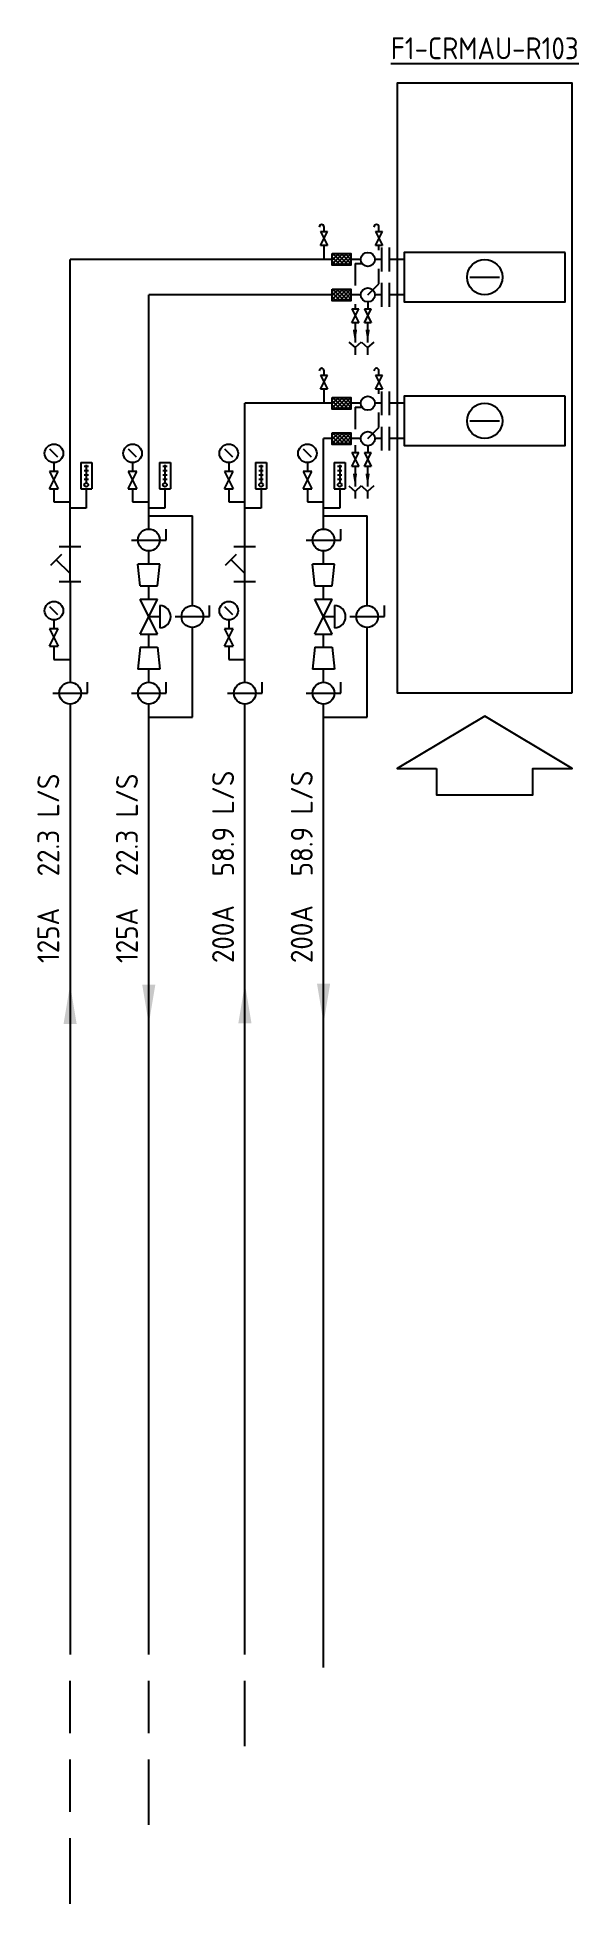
# Model space of a CAD drawing. Extents: x 41012 to 42076, y 83851 to 85507.
# Drawn here: x 41012.5 to 41074.4, y 85161.4 to 85374.8 of the extents above; entities that cross this region are included whole.
import ezdxf
from ezdxf.enums import TextEntityAlignment as Align

# ---------------------------------------------------------------- set-up
doc = ezdxf.new("R2010")
doc.units = 0
doc.header["$LTSCALE"] = 10
for name, color, linetype in [('DETL-TXT', 4, 'Continuous'), ('M-EQ-MAU', 22, 'Continuous'), ('M-EQPM-TXT', 4, 'Continuous'), ('M-PIPE-CHWR13', 94, 'Continuous'), ('M-PIPE-CHWR20', 110, 'Continuous'), ('M-PIPE-CHWS12', 130, 'Continuous'), ('M-PIPE-CHWS5', 160, 'Continuous'), ('M-PIPE-FITTING', 2, 'Continuous')]:
    doc.layers.add(name, color=color, linetype=linetype)
doc.styles.add('AA-TXT', font='isocp.shx', dxfattribs={"bigfont": 'chineset.shx'})

msp = doc.modelspace()

# ---------------------------------------------------------------- texts
at = {"layer": 'DETL-TXT', "style": 'AA-TXT'}
for s, p in [('22.3 L/S', (41014.984, 85278.883)), ('22.3 L/S', (41023.984, 85278.883)), ('58.9 L/S', (41034.984, 85278.883)), ('58.9 L/S', (41043.984, 85278.883)), ('125A', (41014.978, 85268.968)), ('125A', (41023.978, 85268.968)), ('200A', (41034.978, 85268.968)), ('200A', (41043.978, 85268.968))]:
    msp.add_text(s, height=2.5, rotation=90, dxfattribs=at).set_placement(p)
at = {"layer": 'M-EQPM-TXT', "style": 'AA-TXT'}
msp.add_text('%%UF1-CRMAU-R103', height=2.5, dxfattribs=at).set_placement((41063.666, 85373.57), align=Align.MIDDLE)

# ---------------------------------------------------------------- blocks, each defined once
blk = doc.blocks.new('DIM3')
blk.add_solid([(40, -6.7), (40, 6.7), (0, 0)])

# ---------------------------------------------------------------- hatches: boundary and pattern name
at = {"layer": 'M-PIPE-FITTING'}
h = msp.add_hatch(dxfattribs=at)
h.set_pattern_fill('ANSI37', color=256, scale=2.66144, style=0)
h.set_pattern_definition([(45, (40912.06754, 85160.6209), (-0.2352403, 0.2352403), []), (135, (40912.06754, 85160.6209), (-0.2352403, -0.2352403), [])])
h.paths.add_polyline_path([(41046.228, 85350.091), (41048.358, 85350.091), (41048.358, 85348.758), (41046.228, 85348.758)])
h = msp.add_hatch(dxfattribs=at)
h.set_pattern_fill('ANSI37', color=256, scale=2.66144, style=0)
h.set_pattern_definition([(45, (40912.06754, 85156.5709), (-0.2352403, 0.2352403), []), (135, (40912.06754, 85156.5709), (-0.2352403, -0.2352403), [])])
h.paths.add_polyline_path([(41046.228, 85346.041), (41048.358, 85346.041), (41048.358, 85344.708), (41046.228, 85344.708)])
h = msp.add_hatch(dxfattribs=at)
h.set_pattern_fill('ANSI37', color=256, scale=2.66144, style=0)
h.set_pattern_definition([(45, (40912.06754, 85144.18128), (-0.2352403, 0.2352403), []), (135, (40912.06754, 85144.18128), (-0.2352403, -0.2352403), [])])
h.paths.add_polyline_path([(41046.228, 85333.652), (41048.358, 85333.652), (41048.358, 85332.318), (41046.228, 85332.318)])
h = msp.add_hatch(dxfattribs=at)
h.set_pattern_fill('ANSI37', color=256, scale=2.66144, style=0)
h.set_pattern_definition([(45, (40912.06754, 85140.13128), (-0.2352403, 0.2352403), []), (135, (40912.06754, 85140.13128), (-0.2352403, -0.2352403), [])])
h.paths.add_polyline_path([(41046.228, 85329.602), (41048.358, 85329.602), (41048.358, 85328.268), (41046.228, 85328.268)])

# ---------------------------------------------------------------- linework, layer by layer
at = {"layer": 'M-EQ-MAU'}
for p, q in [((41052.777, 85348.066), (41052.777, 85350.783)), ((41054.466, 85349.425), (41052.777, 85349.425)), ((41052.777, 85344.016), (41052.777, 85346.733)), ((41061.982, 85347.4), (41065.349, 85347.4)), ((41054.466, 85345.375), (41052.777, 85345.375)), ((41052.777, 85331.626), (41052.777, 85334.344)), ((41054.466, 85332.985), (41052.777, 85332.985)), ((41052.777, 85327.576), (41052.777, 85330.294)), ((41061.982, 85330.96), (41065.349, 85330.96)), ((41054.466, 85328.935), (41052.777, 85328.935))]:
    msp.add_line(p, q, dxfattribs=at)
for points in [[(41073.666, 85299.867), (41073.666, 85369.57), (41053.666, 85369.57), (41053.666, 85299.867)], [(41072.866, 85350.221), (41054.466, 85350.221), (41054.466, 85344.578), (41072.866, 85344.578)], [(41072.866, 85333.781), (41054.466, 85333.781), (41054.466, 85328.139), (41072.866, 85328.139)], [(41058.141, 85291.22), (41058.141, 85288.199), (41069.19, 85288.199), (41069.19, 85291.22), (41073.666, 85291.22), (41063.666, 85297.182), (41053.666, 85291.22)]]:
    msp.add_lwpolyline(points, close=True, dxfattribs=at)
for centre in [(41063.666, 85347.4), (41063.666, 85330.96)]:
    msp.add_circle(centre, 2.02, dxfattribs=at)
at = {"layer": 'M-PIPE-CHWR13'}
for p, q in [((41051.896, 85344.016), (41051.896, 85346.733)), ((41025.228, 85318.59), (41025.228, 85345.375)), ((41046.228, 85345.375), (41025.228, 85345.375)), ((41049.485, 85345.375), (41048.358, 85345.375)), ((41051.896, 85345.375), (41051.101, 85345.375)), ((41025.228, 85320.09), (41030.219, 85320.09)), ((41030.219, 85309.835), (41030.219, 85320.09)), ((41025.228, 85314.59), (41025.228, 85316.09)), ((41025.228, 85310.585), (41025.228, 85312.085)), ((41025.228, 85305.085), (41025.228, 85306.585)), ((41030.219, 85297.081), (41030.219, 85307.335)), ((41025.228, 85301.081), (41025.228, 85302.581)), ((41025.228, 85189.902), (41025.228, 85298.581)), ((41025.228, 85297.081), (41030.219, 85297.081)), ((41025.228, 85180.902), (41025.228, 85186.902)), ((41025.228, 85170.402), (41025.228, 85177.902))]:
    msp.add_line(p, q, dxfattribs=at)
msp.add_circle((41050.293, 85345.375), 0.808, dxfattribs=at)
msp.add_solid([(41025.978, 85266.493), (41025.228, 85261.993), (41024.478, 85266.493)], dxfattribs=at)
at = {"layer": 'M-PIPE-CHWR20'}
for p, q in [((41051.896, 85327.576), (41051.896, 85330.294)), ((41046.228, 85328.935), (41045.228, 85328.935)), ((41045.228, 85318.59), (41045.228, 85328.935)), ((41049.485, 85328.935), (41048.358, 85328.935)), ((41051.896, 85328.935), (41051.101, 85328.935)), ((41045.228, 85320.09), (41050.219, 85320.09)), ((41050.219, 85309.835), (41050.219, 85320.09)), ((41045.228, 85314.59), (41045.228, 85316.09)), ((41045.228, 85310.585), (41045.228, 85312.085)), ((41045.228, 85305.085), (41045.228, 85306.585)), ((41050.219, 85297.081), (41050.219, 85307.335)), ((41045.228, 85301.081), (41045.228, 85302.581)), ((41045.228, 85188.402), (41045.228, 85298.581)), ((41045.228, 85297.081), (41050.219, 85297.081))]:
    msp.add_line(p, q, dxfattribs=at)
msp.add_circle((41050.293, 85328.935), 0.808, dxfattribs=at)
msp.add_solid([(41045.978, 85266.591), (41045.228, 85262.091), (41044.478, 85266.591)], dxfattribs=at)
at = {"layer": 'M-PIPE-CHWS12'}
for p, q in [((41051.896, 85331.626), (41051.896, 85334.344)), ((41036.228, 85316.585), (41036.228, 85332.985)), ((41046.228, 85332.985), (41036.228, 85332.985)), ((41049.485, 85332.985), (41048.358, 85332.985)), ((41051.896, 85332.985), (41051.101, 85332.985)), ((41036.228, 85301.081), (41036.228, 85312.586)), ((41036.228, 85189.902), (41036.228, 85298.581)), ((41036.228, 85179.402), (41036.228, 85186.902))]:
    msp.add_line(p, q, dxfattribs=at)
msp.add_circle((41050.293, 85332.985), 0.808, dxfattribs=at)
msp.add_solid([(41036.978, 85262.091), (41036.228, 85266.591), (41035.478, 85262.091)], dxfattribs=at)
at = {"layer": 'M-PIPE-CHWS5'}
for p, q in [((41051.896, 85348.066), (41051.896, 85350.783)), ((41016.228, 85316.585), (41016.228, 85349.425)), ((41046.228, 85349.425), (41016.228, 85349.425)), ((41049.485, 85349.425), (41048.358, 85349.425)), ((41051.896, 85349.425), (41051.101, 85349.425)), ((41016.228, 85312.586), (41016.228, 85301.081)), ((41016.228, 85298.581), (41016.228, 85189.902)), ((41016.228, 85180.902), (41016.228, 85186.902)), ((41016.228, 85171.902), (41016.228, 85177.902)), ((41016.228, 85161.402), (41016.228, 85168.902))]:
    msp.add_line(p, q, dxfattribs=at)
msp.add_circle((41050.293, 85349.425), 0.808, dxfattribs=at)
msp.add_solid([(41016.978, 85261.993), (41016.228, 85266.493), (41015.478, 85261.993)], dxfattribs=at)
at = {"layer": 'M-PIPE-FITTING'}
for p, q in [((41045.293, 85352.624), (41045.293, 85353.133)), ((41051.565, 85352.624), (41051.565, 85353.133)), ((41044.893, 85351.025), (41045.693, 85352.624)), ((41044.893, 85352.624), (41045.693, 85351.025)), ((41044.893, 85352.624), (41045.693, 85352.624)), ((41045.693, 85351.025), (41044.893, 85351.025)), ((41045.293, 85349.425), (41045.293, 85351.025)), ((41051.166, 85352.624), (41051.965, 85352.624)), ((41051.166, 85351.025), (41051.965, 85352.624)), ((41051.166, 85352.624), (41051.965, 85351.025)), ((41051.965, 85351.025), (41051.166, 85351.025)), ((41051.565, 85350.505), (41051.565, 85351.025)), ((41048.847, 85348.968), (41049.626, 85348.968)), ((41048.847, 85348.968), (41048.847, 85346.455)), ((41050.293, 85345.375), (41051.565, 85346.647)), ((41051.565, 85346.647), (41051.565, 85348.345)), ((41050.293, 85344.567), (41050.293, 85343.775)), ((41048.447, 85343.775), (41049.247, 85342.175)), ((41048.447, 85342.175), (41049.247, 85343.775)), ((41048.447, 85343.775), (41049.247, 85343.775)), ((41049.247, 85342.175), (41048.447, 85342.175)), ((41048.825, 85342.175), (41048.825, 85339.91)), ((41048.847, 85344.295), (41048.847, 85343.775)), ((41049.893, 85343.775), (41050.693, 85342.175)), ((41049.893, 85342.175), (41050.693, 85343.775)), ((41049.893, 85343.775), (41050.693, 85343.775)), ((41050.693, 85342.175), (41049.893, 85342.175)), ((41050.272, 85342.175), (41050.272, 85339.91)), ((41048.136, 85339.97), (41048.825, 85339.346)), ((41049.515, 85339.97), (41048.825, 85339.346)), ((41048.825, 85339.346), (41048.825, 85338.523)), ((41049.582, 85339.97), (41050.272, 85339.346)), ((41050.961, 85339.97), (41050.272, 85339.346)), ((41050.272, 85339.346), (41050.272, 85338.523)), ((41044.893, 85336.185), (41045.693, 85336.185)), ((41044.893, 85336.185), (41045.693, 85334.585)), ((41044.893, 85334.585), (41045.693, 85336.185)), ((41045.293, 85336.185), (41045.293, 85336.693)), ((41051.166, 85336.185), (41051.965, 85336.185)), ((41051.166, 85336.185), (41051.965, 85334.585)), ((41051.166, 85334.585), (41051.965, 85336.185)), ((41051.565, 85336.185), (41051.565, 85336.693)), ((41045.693, 85334.585), (41044.893, 85334.585)), ((41045.293, 85332.985), (41045.293, 85334.585)), ((41051.965, 85334.585), (41051.166, 85334.585)), ((41051.565, 85334.065), (41051.565, 85334.585)), ((41048.847, 85332.528), (41049.626, 85332.528)), ((41048.847, 85332.528), (41048.847, 85330.015)), ((41051.565, 85330.208), (41051.565, 85331.905)), ((41050.293, 85328.935), (41051.565, 85330.208)), ((41014.838, 85326.8), (41013.918, 85327.719)), ((41023.838, 85326.8), (41022.918, 85327.719)), ((41034.838, 85326.8), (41033.918, 85327.719)), ((41043.838, 85326.8), (41042.918, 85327.719)), ((41048.447, 85325.735), (41049.247, 85327.335)), ((41048.447, 85327.335), (41049.247, 85325.735)), ((41048.447, 85327.335), (41049.247, 85327.335)), ((41048.847, 85328.184), (41048.847, 85327.335)), ((41049.893, 85325.735), (41050.693, 85327.335)), ((41049.893, 85327.335), (41050.693, 85325.735)), ((41049.893, 85327.335), (41050.693, 85327.335)), ((41050.293, 85328.127), (41050.293, 85327.335)), ((41014.88, 85325.194), (41013.88, 85325.194)), ((41013.88, 85323.194), (41014.88, 85325.194)), ((41013.88, 85325.194), (41014.88, 85323.194)), ((41014.38, 85326.196), (41014.38, 85325.194)), ((41017.449, 85326.209), (41018.705, 85326.209)), ((41017.449, 85326.209), (41017.449, 85323.194)), ((41017.826, 85325.803), (41018.328, 85325.803)), ((41017.826, 85325.301), (41018.328, 85325.301)), ((41018.077, 85325.948), (41018.077, 85323.877)), ((41018.705, 85326.209), (41018.705, 85323.194)), ((41023.88, 85325.194), (41022.88, 85325.194)), ((41022.88, 85323.194), (41023.88, 85325.194)), ((41022.88, 85325.194), (41023.88, 85323.194)), ((41023.38, 85326.196), (41023.38, 85325.194)), ((41026.449, 85326.209), (41027.705, 85326.209)), ((41026.449, 85326.209), (41026.449, 85323.194)), ((41026.826, 85325.803), (41027.328, 85325.803)), ((41026.826, 85325.301), (41027.328, 85325.301)), ((41027.077, 85325.948), (41027.077, 85323.877)), ((41027.705, 85326.209), (41027.705, 85323.194)), ((41034.88, 85325.194), (41033.88, 85325.194)), ((41033.88, 85323.194), (41034.88, 85325.194)), ((41033.88, 85325.194), (41034.88, 85323.194)), ((41034.38, 85326.196), (41034.38, 85325.194)), ((41037.449, 85326.209), (41038.705, 85326.209)), ((41037.449, 85326.209), (41037.449, 85323.194)), ((41037.826, 85325.803), (41038.328, 85325.803)), ((41037.826, 85325.301), (41038.328, 85325.301)), ((41038.077, 85325.948), (41038.077, 85323.877)), ((41038.705, 85326.209), (41038.705, 85323.194)), ((41043.88, 85325.194), (41042.88, 85325.194)), ((41042.88, 85323.194), (41043.88, 85325.194)), ((41042.88, 85325.194), (41043.88, 85323.194)), ((41043.38, 85326.196), (41043.38, 85325.194)), ((41046.449, 85326.209), (41047.705, 85326.209)), ((41046.449, 85326.209), (41046.449, 85323.194)), ((41046.826, 85325.803), (41047.328, 85325.803)), ((41046.826, 85325.301), (41047.328, 85325.301)), ((41047.077, 85325.948), (41047.077, 85323.877)), ((41047.705, 85326.209), (41047.705, 85323.194)), ((41049.247, 85325.735), (41048.447, 85325.735)), ((41048.825, 85325.735), (41048.825, 85323.47)), ((41050.693, 85325.735), (41049.893, 85325.735)), ((41050.272, 85325.735), (41050.272, 85323.47)), ((41013.88, 85323.194), (41014.88, 85323.194)), ((41014.38, 85323.194), (41014.38, 85321.69)), ((41017.449, 85323.194), (41018.705, 85323.194)), ((41017.826, 85324.798), (41018.328, 85324.798)), ((41017.826, 85324.296), (41018.328, 85324.296)), ((41018.077, 85323.194), (41018.077, 85320.965)), ((41022.88, 85323.194), (41023.88, 85323.194)), ((41023.38, 85323.194), (41023.38, 85321.69)), ((41026.449, 85323.194), (41027.705, 85323.194)), ((41026.826, 85324.798), (41027.328, 85324.798)), ((41026.826, 85324.296), (41027.328, 85324.296)), ((41027.077, 85323.194), (41027.077, 85320.965)), ((41033.88, 85323.194), (41034.88, 85323.194)), ((41034.38, 85323.194), (41034.38, 85321.69)), ((41037.449, 85323.194), (41038.705, 85323.194)), ((41037.826, 85324.798), (41038.328, 85324.798)), ((41037.826, 85324.296), (41038.328, 85324.296)), ((41038.077, 85323.194), (41038.077, 85320.965)), ((41042.88, 85323.194), (41043.88, 85323.194)), ((41043.38, 85323.194), (41043.38, 85321.69)), ((41046.449, 85323.194), (41047.705, 85323.194)), ((41046.826, 85324.798), (41047.328, 85324.798)), ((41046.826, 85324.296), (41047.328, 85324.296)), ((41047.077, 85323.194), (41047.077, 85320.965)), ((41048.136, 85323.53), (41048.825, 85322.906)), ((41049.515, 85323.53), (41048.825, 85322.906)), ((41049.582, 85323.53), (41050.272, 85322.906)), ((41050.961, 85323.53), (41050.272, 85322.906)), ((41014.38, 85321.69), (41016.228, 85321.69)), ((41018.077, 85320.965), (41016.228, 85320.965)), ((41023.38, 85321.69), (41025.228, 85321.69)), ((41027.077, 85320.965), (41025.228, 85320.965)), ((41034.38, 85321.69), (41036.228, 85321.69)), ((41038.077, 85320.965), (41036.228, 85320.965)), ((41043.38, 85321.69), (41045.228, 85321.69)), ((41047.077, 85320.965), (41045.228, 85320.965)), ((41048.825, 85322.906), (41048.825, 85322.084)), ((41050.272, 85322.906), (41050.272, 85322.084)), ((41014.976, 85316.585), (41017.451, 85316.585)), ((41016.228, 85312.586), (41016.228, 85316.585)), ((41034.976, 85316.585), (41037.451, 85316.585)), ((41036.228, 85312.586), (41036.228, 85316.585)), ((41043.253, 85317.34), (41047.204, 85317.34)), ((41047.204, 85317.34), (41047.204, 85318.593)), ((41014.009, 85314.45), (41015.275, 85315.717)), ((41016.228, 85313.497), (41014.642, 85315.083)), ((41024.227, 85312.085), (41023.976, 85314.59)), ((41026.481, 85314.59), (41023.976, 85314.59)), ((41026.23, 85312.085), (41026.481, 85314.59)), ((41034.009, 85314.45), (41035.275, 85315.717)), ((41036.228, 85313.497), (41034.642, 85315.083)), ((41046.481, 85314.59), (41043.976, 85314.59)), ((41044.227, 85312.085), (41043.976, 85314.59)), ((41046.23, 85312.085), (41046.481, 85314.59)), ((41014.976, 85312.586), (41017.451, 85312.586)), ((41034.976, 85312.586), (41037.451, 85312.586)), ((41024.227, 85312.085), (41026.23, 85312.085)), ((41024.228, 85310.585), (41026.228, 85310.585)), ((41024.228, 85306.585), (41026.228, 85310.585)), ((41026.228, 85306.585), (41024.228, 85310.585)), ((41044.227, 85312.085), (41046.23, 85312.085)), ((41046.228, 85306.585), (41044.228, 85310.585)), ((41044.228, 85306.585), (41046.228, 85310.585)), ((41044.228, 85310.585), (41046.228, 85310.585)), ((41014.838, 85308.8), (41013.918, 85309.719)), ((41014.38, 85308.196), (41014.38, 85307.194)), ((41025.228, 85308.585), (41026.491, 85308.585)), ((41026.491, 85309.835), (41026.491, 85307.318)), ((41028.243, 85308.585), (41032.194, 85308.585)), ((41032.194, 85308.585), (41032.194, 85309.839)), ((41034.838, 85308.8), (41033.918, 85309.719)), ((41034.38, 85308.196), (41034.38, 85307.194)), ((41045.228, 85308.585), (41046.491, 85308.585)), ((41046.491, 85309.835), (41046.491, 85307.318)), ((41048.243, 85308.585), (41052.194, 85308.585)), ((41052.194, 85308.585), (41052.194, 85309.839)), ((41014.88, 85307.194), (41013.88, 85307.194)), ((41013.88, 85305.194), (41014.88, 85307.194)), ((41013.88, 85307.194), (41014.88, 85305.194)), ((41024.228, 85306.585), (41026.228, 85306.585)), ((41034.88, 85307.194), (41033.88, 85307.194)), ((41033.88, 85305.194), (41034.88, 85307.194)), ((41033.88, 85307.194), (41034.88, 85305.194)), ((41044.228, 85306.585), (41046.228, 85306.585)), ((41013.88, 85305.194), (41014.88, 85305.194)), ((41014.38, 85305.194), (41014.38, 85303.69)), ((41024.227, 85305.085), (41023.976, 85302.581)), ((41024.227, 85305.085), (41026.23, 85305.085)), ((41026.23, 85305.085), (41026.481, 85302.581)), ((41033.88, 85305.194), (41034.88, 85305.194)), ((41034.38, 85305.194), (41034.38, 85303.69)), ((41044.227, 85305.085), (41043.976, 85302.581)), ((41044.227, 85305.085), (41046.23, 85305.085)), ((41046.23, 85305.085), (41046.481, 85302.581)), ((41014.38, 85303.69), (41016.228, 85303.69)), ((41026.481, 85302.581), (41023.976, 85302.581)), ((41034.38, 85303.69), (41036.228, 85303.69)), ((41046.481, 85302.581), (41043.976, 85302.581)), ((41014.253, 85299.831), (41018.204, 85299.831)), ((41018.204, 85299.831), (41018.204, 85301.084)), ((41023.253, 85299.831), (41027.204, 85299.831)), ((41027.204, 85299.831), (41027.204, 85301.084)), ((41034.253, 85299.831), (41038.204, 85299.831)), ((41038.204, 85299.831), (41038.204, 85301.084)), ((41043.253, 85299.831), (41047.204, 85299.831)), ((41047.204, 85299.831), (41047.204, 85301.084))]:
    msp.add_line(p, q, dxfattribs=at)
at = {"layer": 'M-PIPE-FITTING', "linetype": 'ByBlock'}
for p, q in [((41023.253, 85317.34), (41027.204, 85317.34)), ((41027.204, 85317.34), (41027.204, 85318.593))]:
    msp.add_line(p, q, dxfattribs=at)
at = {"layer": 'M-PIPE-FITTING'}
for points in [[(41046.228, 85350.091), (41048.358, 85350.091), (41048.358, 85348.758), (41046.228, 85348.758)], [(41046.228, 85346.041), (41048.358, 85346.041), (41048.358, 85344.708), (41046.228, 85344.708)], [(41046.228, 85333.652), (41048.358, 85333.652), (41048.358, 85332.318), (41046.228, 85332.318)], [(41046.228, 85329.602), (41048.358, 85329.602), (41048.358, 85328.268), (41046.228, 85328.268)]]:
    msp.add_lwpolyline(points, close=True, dxfattribs=at)
for centre, radius in [((41014.38, 85327.258), 1.062), ((41023.38, 85327.258), 1.062), ((41034.38, 85327.258), 1.062), ((41043.38, 85327.258), 1.062), ((41018.077, 85323.654), 0.223), ((41027.077, 85323.654), 0.223), ((41038.077, 85323.654), 0.223), ((41047.077, 85323.654), 0.223), ((41045.228, 85317.34), 1.25), ((41014.38, 85309.258), 1.062), ((41034.38, 85309.258), 1.062), ((41030.219, 85308.585), 1.25), ((41050.219, 85308.585), 1.25), ((41016.228, 85299.831), 1.25), ((41025.228, 85299.831), 1.25), ((41036.228, 85299.831), 1.25), ((41045.228, 85299.831), 1.25)]:
    msp.add_circle(centre, radius, dxfattribs=at)
at = {"layer": 'M-PIPE-FITTING', "linetype": 'ByBlock'}
msp.add_circle((41025.228, 85317.34), 1.25, dxfattribs=at)
at = {"layer": 'M-PIPE-FITTING'}
for centre, radius, start, end in [((41045.009, 85353.133), 0.284, 360, 180), ((41051.282, 85353.133), 0.284, 360, 180), ((41045.009, 85336.693), 0.284, 360, 180), ((41051.282, 85336.693), 0.284, 360, 180), ((41026.491, 85308.577), 1.259, 270, 90), ((41046.491, 85308.577), 1.259, 270, 90)]:
    msp.add_arc(centre, radius, start, end, dxfattribs=at)

# ---------------------------------------------------------------- block references
at = {"layer": 'M-PIPE-FITTING', "xscale": -0.03681818181814833, "yscale": 0.03681818181814833, "zscale": 0.03681818181818144, "rotation": 270.0000000015922}
for p in [(41048.825, 85339.91), (41050.272, 85339.91), (41048.825, 85323.47), (41050.272, 85323.47)]:
    msp.add_blockref('DIM3', p, dxfattribs=at)

msp.set_redraw_order([(e.dxf.handle, doc.entitydb.next_handle()) for e in msp.query("TEXT MTEXT ATTDEF DIMENSION ARC_DIMENSION")])  # texts and dimensions are drawn at this point

doc.saveas('drawing.dxf')
